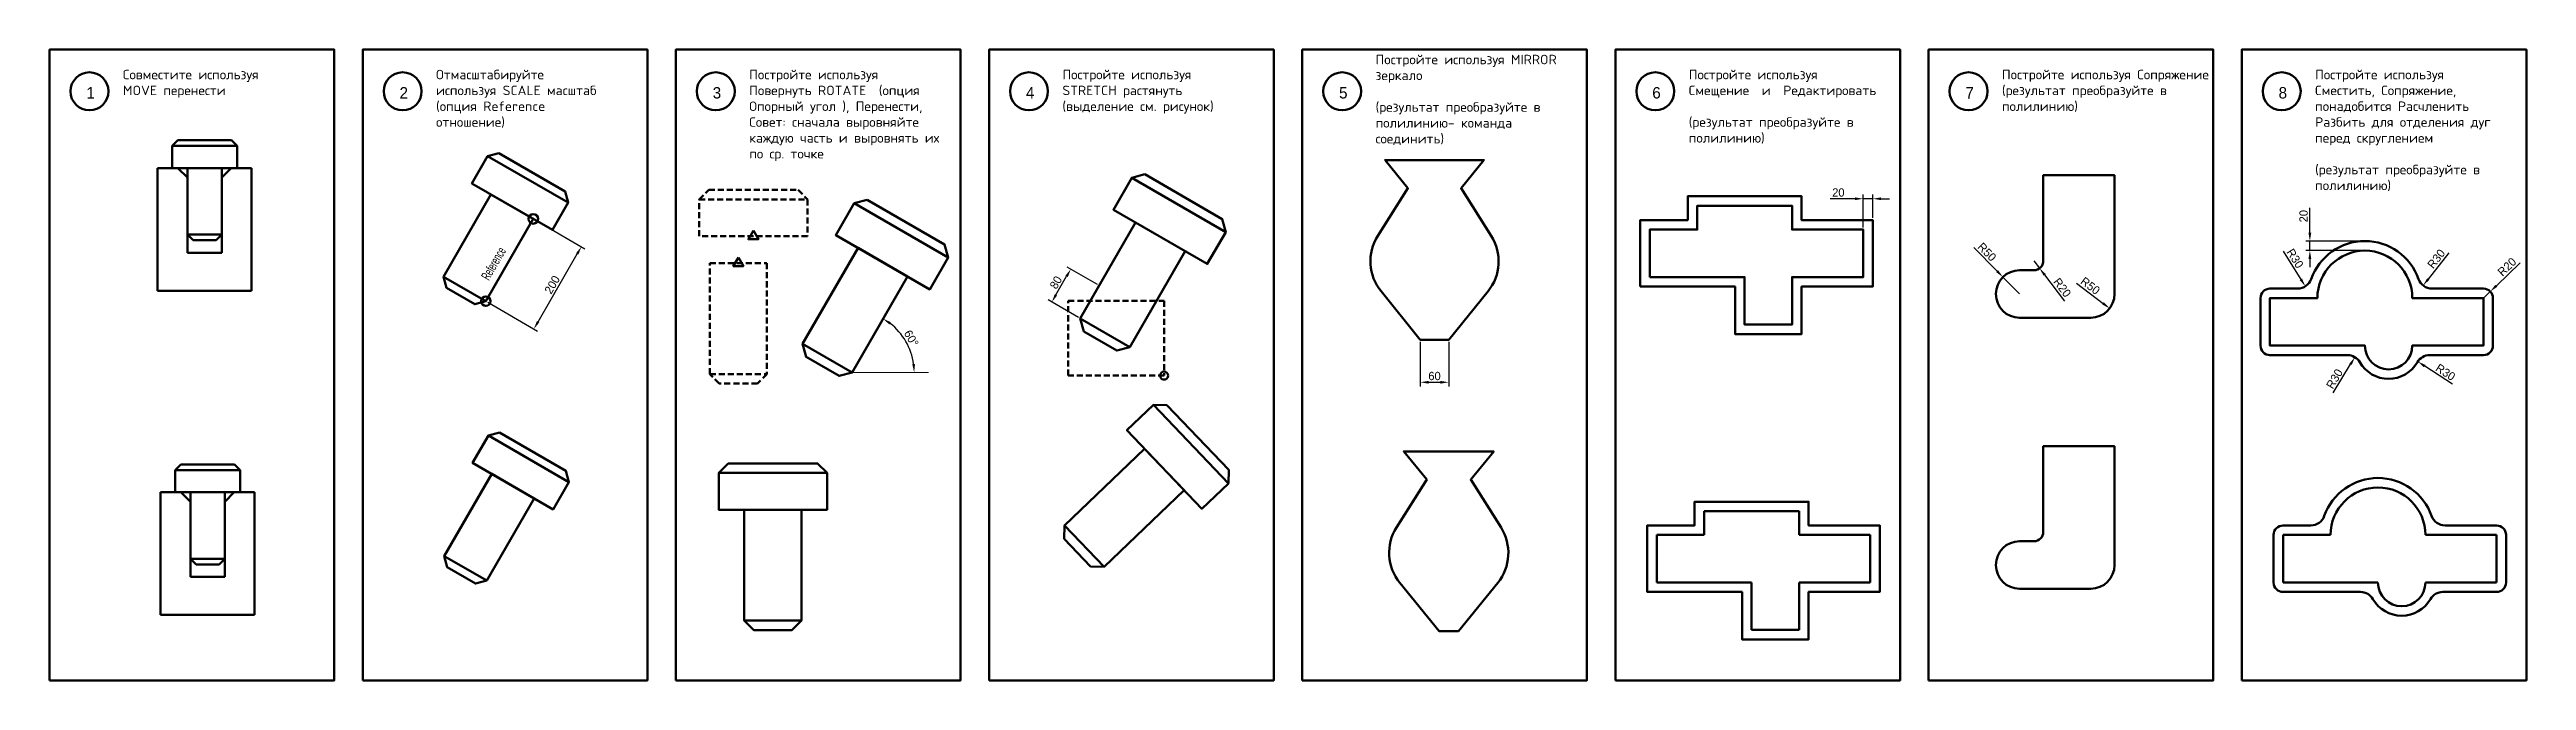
# Model space of a CAD drawing. Header units: metres. Extents: x 318 to 11478, y 274 to 1602.
# Drawn here: x 318 to 5538, y 274 to 1602 of the extents above; entities that cross this region are included whole.
import ezdxf
from ezdxf.enums import TextEntityAlignment as Align

# ---------------------------------------------------------------- set-up
doc = ezdxf.new("R2010")
doc.units = ezdxf.units.M
doc.header["$LTSCALE"] = 2
doc.linetypes.add('HIDDEN', pattern=[9.525, 6.35, -3.175])
doc.layers.get('0').update_dxf_attribs({"lineweight": 50})
doc.layers.add('DIM', color=1, linetype='Continuous', lineweight=18)
doc.layers.add('EXAMPLE', color=3, linetype='Continuous', lineweight=50)
doc.dimstyles.new('Example_Style', dxfattribs={"dimscale": 7, "dimtxt": 2.5, "dimasz": 2.5, "dimexe": 1.25, "dimexo": 0.625, "dimtad": 1, "dimtxsty": 'Standard', "dimcen": 2.5, "dimclrt": 2, "dimadec": 0, "dimazin": 0, "dimtfac": 1, "dimtmove": 0, "dimatfit": 3, "dimfxl": 1, "dimarcsym": 0})

msp = doc.modelspace()

# ---------------------------------------------------------------- texts
at = {"layer": 'EXAMPLE', "color": 1, "width": 0.6}
msp.add_text('Reference', height=20, rotation=60, dxfattribs=at).set_placement((1244.007, 1114.604))
at = {"layer": 'EXAMPLE', "color": 2, "char_height": 20, "attachment_point": 1}
for s, insert, width in [('{\\Fsimplex|c204;Постройте используя MIRROR зеркало \\P\\P(результат преобразуйте в полилинию- команда соединить)}', (3112.683, 1591.124), 445.46944), ('{\\fSimplex|b0|i0|c204|p2;Совместите используя \\Fsimplex|c204;MOVE перенести}', (472.683, 1559.484), 391.8922), ('{\\fSimplex|b0|i0|c204|p2;Отмасштабируйте используя \\Fsimplex|c204;SCALE масштаб (\\fSimplex|b0|i0|c204|p2;опция \\Fsimplex|c204;Reference отношение)}', (1132.683, 1559.484), 391.8922), ('{\\Fsimplex|c204;Постройте используя Повернуть ROTATE  (опция Опорный угол ), Перенести,\\PСовет: сначала выровняйте каждую часть\\Fsimplex|c0; \\Fsimplex|c204;и выровнять их по ср. точке }', (1792.683, 1559.484), 445.46944), ('{\\Fsimplex|c204;Постройте используя STRETCH растянуть\\P(выделение см. рисунок)}', (2452.683, 1559.484), 391.8922), ('{\\Fsimplex|c204;Постройте используя Смещение  и  Редактировать \\P\\P(результат преобразуйте в полилинию)}', (3772.683, 1559.484), 445.46944), ('{\\Fsimplex|c204;Постройте используя Сопряжение\\P(результат преобразуйте в полилинию)}', (4432.683, 1559.484), 445.46944), ('{\\Fsimplex|c204;Постройте используя Сместить, Сопряжение, понадобится Расчленить Разбить для отделения дуг перед скруглением \\P^J(результат преобразуйте в полилинию)}', (5092.683, 1559.484), 445.46944)]:
    msp.add_mtext(s, dxfattribs=dict(at, insert=insert, width=width))

# ---------------------------------------------------------------- blocks, each defined once
blk = doc.blocks.new('Circle_Num')
at = {"color": 1}
blk.add_circle((0, 0), 20, dxfattribs=at)
at = {"flags": 8}
blk.add_attdef('ZAD_NUM', text='', height=12, dxfattribs=at).set_placement((1.2, -7.6), align=Align.CENTER)
blk = doc.blocks.new('*D21')
at = {"layer": 'Defpoints', "color": 0, "transparency": 16777216}
for p in [(1337.7, 1245.5), (1438.9, 1187), (1237.7, 1072.3)]:
    blk.add_point(p, dxfattribs=at)
at = {"layer": 'DIM', "color": 0, "lineweight": -2, "transparency": 16777216}
for p, q in [((1341.5, 1243.3), (1446.5, 1182.7)), ((1347.7, 1029), (1430.2, 1171.9)), ((1241.5, 1070.1), (1346.5, 1009.4))]:
    blk.add_line(p, q, dxfattribs=at)
at = {"layer": 'DIM', "color": 0, "transparency": 16777216}
for points in [[(1427.7, 1173.3), (1432.7, 1170.4), (1438.9, 1187)], [(1345.2, 1030.4), (1350.2, 1027.5), (1338.9, 1013.8)]]:
    blk.add_solid(points, dxfattribs=at)
at = {"layer": 'DIM', "color": 2, "transparency": 16777216, "insert": (1377.6, 1107), "char_height": 17.5, "attachment_point": 5, "rotation": 60}
blk.add_mtext('200', dxfattribs=at)
blk = doc.blocks.new('*D19')
at = {"layer": 'Defpoints', "color": 0, "transparency": 16777216}
for p in [(2126.3, 1124.2), (2132.5, 966.9), (2009.7, 922.2), (2009.7, 922.2), (2170.5, 922.2)]:
    blk.add_point(p, dxfattribs=at)
at = {"layer": 'DIM', "color": 0, "lineweight": -2, "transparency": 16777216}
blk.add_arc((2009.7, 922.2), 130.7, 7.6767, 52.3233, dxfattribs=at)
at = {"layer": 'DIM', "color": 0, "transparency": 16777216}
for points in [[(2087.9, 1023.2), (2091.2, 1028), (2075, 1035.4)], [(2142.1, 939.8), (2136.3, 939.4), (2140.4, 922.2)]]:
    blk.add_solid(points, dxfattribs=at)
at = {"layer": 'DIM', "color": 2, "transparency": 16777216, "insert": (2134.2, 994.1), "char_height": 17.5, "attachment_point": 5, "rotation": 300}
blk.add_mtext('60°', dxfattribs=at)
blk = doc.blocks.new('*D20')
at = {"layer": 'Defpoints', "color": 0, "transparency": 16777216}
for p in [(2470.4, 1139.8), (2530.4, 1105.2), (2490.4, 1035.9)]:
    blk.add_point(p, dxfattribs=at)
at = {"layer": 'DIM', "color": 0, "lineweight": -2, "transparency": 16777216}
for p, q in [((2439.1, 1085.7), (2461.6, 1124.7)), ((2526.6, 1107.4), (2462.8, 1144.2)), ((2486.6, 1038.1), (2422.8, 1074.9))]:
    blk.add_line(p, q, dxfattribs=at)
at = {"layer": 'DIM', "color": 0, "transparency": 16777216}
for points in [[(2459.1, 1126.1), (2464.1, 1123.2), (2470.4, 1139.8)], [(2436.6, 1087.1), (2441.6, 1084.2), (2430.4, 1070.5)]]:
    blk.add_solid(points, dxfattribs=at)
at = {"layer": 'DIM', "color": 2, "transparency": 16777216, "insert": (2439, 1111.7), "char_height": 17.5, "attachment_point": 5, "rotation": 60}
blk.add_mtext('80', dxfattribs=at)
blk = doc.blocks.new('*D12')
at = {"layer": 'Defpoints', "color": 0, "transparency": 16777216}
for p in [(4140.5, 1288), (4140.5, 1223.1), (4160.5, 1243.1)]:
    blk.add_point(p, dxfattribs=at)
at = {"layer": 'DIM', "color": 0, "lineweight": -2, "transparency": 16777216}
for p, q in [((4123, 1288), (4070.5, 1288)), ((4140.5, 1227.5), (4140.5, 1296.7)), ((4160.5, 1288), (4140.5, 1288)), ((4160.5, 1247.5), (4160.5, 1296.7)), ((4178, 1288), (4195.5, 1288))]:
    blk.add_line(p, q, dxfattribs=at)
at = {"layer": 'DIM', "color": 0, "transparency": 16777216}
for points in [[(4123, 1290.9), (4123, 1285.1), (4140.5, 1288)], [(4178, 1290.9), (4178, 1285.1), (4160.5, 1288)]]:
    blk.add_solid(points, dxfattribs=at)
at = {"layer": 'DIM', "color": 2, "transparency": 16777216, "insert": (4088, 1301.1), "char_height": 17.5, "attachment_point": 5}
blk.add_mtext('20', dxfattribs=at)
blk = doc.blocks.new('*D14')
at = {"layer": 'Defpoints', "color": 0, "transparency": 16777216}
for p in [(3206.9, 991.2), (3266.9, 991.2), (3266.9, 901.6)]:
    blk.add_point(p, dxfattribs=at)
at = {"layer": 'DIM', "color": 0, "lineweight": -2, "transparency": 16777216}
for p, q in [((3206.9, 986.8), (3206.9, 892.8)), ((3266.9, 986.8), (3266.9, 892.8)), ((3224.4, 901.6), (3249.4, 901.6))]:
    blk.add_line(p, q, dxfattribs=at)
at = {"layer": 'DIM', "color": 0, "transparency": 16777216}
for points in [[(3224.4, 904.5), (3224.4, 898.7), (3206.9, 901.6)], [(3249.4, 904.5), (3249.4, 898.7), (3266.9, 901.6)]]:
    blk.add_solid(points, dxfattribs=at)
at = {"layer": 'DIM', "color": 2, "transparency": 16777216, "insert": (3236.9, 914.7), "char_height": 17.5, "attachment_point": 5}
blk.add_mtext('60', dxfattribs=at)
blk = doc.blocks.new('*D6')
at = {"layer": 'Defpoints', "color": 0, "transparency": 16777216}
for p in [(5320.4, 1105.3), (5339, 1128.8)]:
    blk.add_point(p, dxfattribs=at)
at = {"layer": 'DIM', "color": 0, "lineweight": -2, "transparency": 16777216}
blk.add_line((5374.7, 1173.9), (5331.3, 1119), dxfattribs=at)
at = {"layer": 'DIM', "color": 0, "transparency": 16777216}
blk.add_solid([(5329, 1120.8), (5333.5, 1117.2), (5320.4, 1105.3)], dxfattribs=at)
at = {"layer": 'DIM', "color": 2, "transparency": 16777216, "insert": (5348.1, 1161.5), "char_height": 17.5, "attachment_point": 5, "rotation": 51.6364}
blk.add_mtext('R30', dxfattribs=at)
blk = doc.blocks.new('*D7')
at = {"layer": 'Defpoints', "color": 0, "transparency": 16777216}
for p in [(5056.2, 1128.8), (5072.2, 1103.5)]:
    blk.add_point(p, dxfattribs=at)
at = {"layer": 'DIM', "color": 0, "lineweight": -2, "transparency": 16777216}
blk.add_line((5025.4, 1177.4), (5062.9, 1118.3), dxfattribs=at)
at = {"layer": 'DIM', "color": 0, "transparency": 16777216}
blk.add_solid([(5065.3, 1119.8), (5060.4, 1116.7), (5072.2, 1103.5)], dxfattribs=at)
at = {"layer": 'DIM', "color": 2, "transparency": 16777216, "insert": (5050.5, 1162.3), "char_height": 17.5, "attachment_point": 5, "rotation": 302.3705}
blk.add_mtext('R30', dxfattribs=at)
blk = doc.blocks.new('*D8')
at = {"layer": 'Defpoints', "color": 0, "transparency": 16777216}
for p in [(5309.1, 945.2), (5334.2, 928.8)]:
    blk.add_point(p, dxfattribs=at)
at = {"layer": 'DIM', "color": 0, "lineweight": -2, "transparency": 16777216}
blk.add_line((5382.3, 897.4), (5323.7, 935.7), dxfattribs=at)
at = {"layer": 'DIM', "color": 0, "transparency": 16777216}
blk.add_solid([(5325.3, 938.1), (5322.1, 933.2), (5309.1, 945.2)], dxfattribs=at)
at = {"layer": 'DIM', "color": 2, "transparency": 16777216, "insert": (5367.5, 922.7), "char_height": 17.5, "attachment_point": 5, "rotation": 326.851}
blk.add_mtext('R30', dxfattribs=at)
blk = doc.blocks.new('*D9')
at = {"layer": 'Defpoints', "color": 0, "transparency": 16777216}
for p in [(5176.6, 954.5), (5161, 928.8)]:
    blk.add_point(p, dxfattribs=at)
at = {"layer": 'DIM', "color": 0, "lineweight": -2, "transparency": 16777216}
blk.add_line((5131.1, 879.7), (5167.5, 939.5), dxfattribs=at)
at = {"layer": 'DIM', "color": 0, "transparency": 16777216}
blk.add_solid([(5165, 941), (5170, 938), (5176.6, 954.5)], dxfattribs=at)
at = {"layer": 'DIM', "color": 2, "transparency": 16777216, "insert": (5133.6, 908.9), "char_height": 17.5, "attachment_point": 5, "rotation": 58.7258}
blk.add_mtext('R30', dxfattribs=at)
blk = doc.blocks.new('*D10')
at = {"layer": 'Defpoints', "color": 0, "transparency": 16777216}
for p in [(5447.6, 1078.8), (5462, 1092.7)]:
    blk.add_point(p, dxfattribs=at)
at = {"layer": 'DIM', "color": 0, "lineweight": -2, "transparency": 16777216}
for p, q in [((5525.2, 1153.3), (5474.7, 1104.8)), ((5447.6, 1078.8), (5462, 1092.7))]:
    blk.add_line(p, q, dxfattribs=at)
at = {"layer": 'DIM', "color": 0, "transparency": 16777216}
blk.add_solid([(5472.6, 1106.9), (5476.7, 1102.7), (5462, 1092.7)], dxfattribs=at)
at = {"layer": 'DIM', "color": 2, "transparency": 16777216, "insert": (5497.1, 1144.6), "char_height": 17.5, "attachment_point": 5, "rotation": 43.8124}
blk.add_mtext('R20', dxfattribs=at)
blk = doc.blocks.new('*D11')
at = {"layer": 'Defpoints', "color": 0, "transparency": 16777216}
for p in [(5081.7, 1198.8), (5197.6, 1198.8), (5197.6, 1178.8)]:
    blk.add_point(p, dxfattribs=at)
at = {"layer": 'DIM', "color": 0, "lineweight": -2, "transparency": 16777216}
for p, q in [((5081.7, 1216.3), (5081.7, 1268.8)), ((5193.2, 1198.8), (5072.9, 1198.8)), ((5193.2, 1178.8), (5072.9, 1178.8)), ((5081.7, 1178.8), (5081.7, 1198.8)), ((5081.7, 1161.3), (5081.7, 1143.8))]:
    blk.add_line(p, q, dxfattribs=at)
at = {"layer": 'DIM', "color": 0, "transparency": 16777216}
for points in [[(5078.7, 1216.3), (5084.6, 1216.3), (5081.7, 1198.8)], [(5078.7, 1161.3), (5084.6, 1161.3), (5081.7, 1178.8)]]:
    blk.add_solid(points, dxfattribs=at)
at = {"layer": 'DIM', "color": 2, "transparency": 16777216, "insert": (5068.5, 1251.3), "char_height": 17.5, "attachment_point": 5, "rotation": 90}
blk.add_mtext('20', dxfattribs=at)
blk = doc.blocks.new('*D3')
at = {"layer": 'Defpoints', "color": 0, "transparency": 16777216}
for p in [(4619.9, 1087.5), (4659.7, 1057.2)]:
    blk.add_point(p, dxfattribs=at)
at = {"layer": 'DIM', "color": 0, "lineweight": -2, "transparency": 16777216}
blk.add_line((4590.1, 1110.2), (4645.8, 1067.8), dxfattribs=at)
at = {"layer": 'DIM', "color": 0, "transparency": 16777216}
blk.add_solid([(4647.6, 1070.1), (4644, 1065.5), (4659.7, 1057.2)], dxfattribs=at)
at = {"layer": 'DIM', "color": 2, "transparency": 16777216, "insert": (4618.9, 1104.7), "char_height": 17.5, "attachment_point": 5, "rotation": 322.7428}
blk.add_mtext('R50', dxfattribs=at)
blk = doc.blocks.new('*D4')
at = {"layer": 'Defpoints', "color": 0, "transparency": 16777216}
for p in [(4434.8, 1123.1), (4469.9, 1087.5)]:
    blk.add_point(p, dxfattribs=at)
at = {"layer": 'DIM', "color": 0, "lineweight": -2, "transparency": 16777216}
for p, q in [((4373.4, 1185.4), (4422.6, 1135.6)), ((4469.9, 1087.5), (4434.8, 1123.1))]:
    blk.add_line(p, q, dxfattribs=at)
at = {"layer": 'DIM', "color": 0, "transparency": 16777216}
blk.add_solid([(4424.6, 1137.6), (4420.5, 1133.5), (4434.8, 1123.1)], dxfattribs=at)
at = {"layer": 'DIM', "color": 2, "transparency": 16777216, "insert": (4401.2, 1175.9), "char_height": 17.5, "attachment_point": 5, "rotation": 314.5878}
blk.add_mtext('R50', dxfattribs=at)
blk = doc.blocks.new('*D5')
at = {"layer": 'Defpoints', "color": 0, "transparency": 16777216}
for p in [(4499.9, 1157.5), (4512.1, 1141.6)]:
    blk.add_point(p, dxfattribs=at)
at = {"layer": 'DIM', "color": 0, "lineweight": -2, "transparency": 16777216}
for p, q in [((4499.9, 1157.5), (4512.1, 1141.6)), ((4565.4, 1072.2), (4522.8, 1127.7))]:
    blk.add_line(p, q, dxfattribs=at)
at = {"layer": 'DIM', "color": 0, "transparency": 16777216}
blk.add_solid([(4525.1, 1129.5), (4520.4, 1126), (4512.1, 1141.6)], dxfattribs=at)
at = {"layer": 'DIM', "color": 2, "transparency": 16777216, "insert": (4559.8, 1101), "char_height": 17.5, "attachment_point": 5, "rotation": 307.4846}
blk.add_mtext('R20', dxfattribs=at)

# ---------------------------------------------------------------- dimensions: what is measured, and where the dimension line sits
at = {"layer": 'DIM'}
for base, p1, p2, picture, middle in [((4140.464, 1287.981), (4160.464, 1243.12), (4140.464, 1223.12), '*D12', (4087.964, 1301.106)), ((3266.939, 901.592), (3206.939, 991.211), (3266.939, 991.211), '*D14', (3236.939, 914.717))]:
    dim = msp.add_linear_dim(base=base, p1=p1, p2=p2, dimstyle='Example_Style', dxfattribs=at)
    dim.commit()
    dim.dimension.update_dxf_attribs({"geometry": picture, "text_midpoint": middle})
dim = msp.add_linear_dim(base=(5081.656, 1198.832), p1=(5197.599, 1178.832), p2=(5197.599, 1198.832), angle=90, dimstyle='Example_Style', dxfattribs=at)
dim.commit()
dim.dimension.update_dxf_attribs({"geometry": '*D11', "text_midpoint": (5068.531, 1251.332)})
for p1, p2, distance, picture, middle in [((1237.687, 1072.285), (1337.687, 1245.49), -116.926, '*D21', (1377.581, 1106.987)), ((2490.357, 1035.896), (2530.357, 1105.178), 69.262, '*D20', (2439.007, 1111.73))]:
    dim = msp.add_aligned_dim(p1=p1, p2=p2, distance=distance, dimstyle='Example_Style', dxfattribs=at)
    dim.commit()
    dim.dimension.update_dxf_attribs({"geometry": picture, "text_midpoint": middle})
at = {"layer": 'DIM', "color": 1}
for center, mpoint, picture, middle in [((4469.936, 1087.489), (4434.836, 1123.097), '*D4', (4401.186, 1175.932)), ((4499.936, 1157.489), (4512.107, 1141.618), '*D5', (4559.796, 1101.002))]:
    dim = msp.add_radius_dim(center=center, mpoint=mpoint, dimstyle='Example_Style', dxfattribs=at)
    dim.commit()
    dim.dimension.update_dxf_attribs({"geometry": picture, "text_midpoint": middle})
at = {"layer": 'DIM'}
for center, mpoint, picture, middle in [((5056.177, 1128.832), (5072.239, 1103.494), '*D7', (5039.446, 1155.226)), ((5339.02, 1128.832), (5320.401, 1105.309), '*D6', (5358.415, 1153.335)), ((5160.996, 928.832), (5176.57, 954.473), '*D9', (5144.773, 902.123)), ((5334.201, 928.832), (5309.084, 945.236), '*D8', (5360.365, 911.744))]:
    dim = msp.add_radius_dim(center=center, mpoint=mpoint, dimstyle='Example_Style', override={"dimtmove": 1}, dxfattribs=at)
    dim.commit()
    dim.dimension.update_dxf_attribs({"geometry": picture, "text_midpoint": middle, "dimtype": 164})
dim = msp.add_radius_dim(center=(5447.599, 1078.832), mpoint=(5462.031, 1092.678), dimstyle='Example_Style', dxfattribs=at)
dim.commit()
dim.dimension.update_dxf_attribs({"geometry": '*D10', "text_midpoint": (5497.143, 1144.552)})
dim = msp.add_angular_dim_2l(base=(2132.501, 966.859), line1=((2126.326, 1124.202), (2009.673, 922.153)), line2=((2009.673, 922.153), (2170.476, 922.153)), dimstyle='Example_Style', dxfattribs=at)
dim.commit()
dim.dimension.update_dxf_attribs({"geometry": '*D19', "text_midpoint": (2134.239, 994.071)})
at = {"layer": 'DIM', "color": 1}
dim = msp.add_radius_dim(center=(4619.936, 1087.489), mpoint=(4659.733, 1057.219), dimstyle='Example_Style', dxfattribs=at)
dim.commit()
dim.dimension.update_dxf_attribs({"geometry": '*D3', "text_midpoint": (4610.982, 1094.299), "dimtype": 164})

# ---------------------------------------------------------------- linework, layer by layer
for p, q in [((2644.822, 854.113), (2802.586, 688.821)), ((1243.123, 789.561), (1412.757, 691.623)), ((582.722, 716.553), (594.722, 728.553)), ((582.722, 716.553), (719.82, 716.553)), ((582.722, 670.002), (582.722, 716.553)), ((594.722, 728.553), (707.82, 728.553)), ((707.82, 728.553), (719.82, 716.553)), ((719.82, 716.553), (719.82, 670.002)), ((1728.367, 710.698), (1956.864, 710.698)), ((719.82, 670.002), (582.722, 670.002)), ((615.127, 670.002), (687.415, 670.002)), ((615.127, 530.018), (615.127, 670.002)), ((687.415, 670.002), (687.415, 530.018)), ((3805.173, 650.089), (4005.173, 650.089)), ((3805.173, 580.089), (3805.173, 630.089)), ((3805.173, 630.089), (4005.173, 630.089)), ((4005.173, 630.089), (4005.173, 580.089)), ((2457.217, 600.39), (2540.401, 513.237)), ((3705.173, 480.089), (3705.173, 580.089)), ((3705.173, 580.089), (3805.173, 580.089)), ((4005.173, 580.089), (4155.173, 580.089)), ((4155.173, 580.089), (4155.173, 480.089)), ((5025.173, 580.089), (5025.173, 480.089)), ((5125.173, 580.089), (5025.173, 580.089)), ((5475.173, 580.089), (5325.173, 580.089)), ((5475.173, 480.089), (5475.173, 580.089)), ((615.127, 530.018), (687.415, 530.018)), ((627.127, 518.018), (615.127, 530.018)), ((687.415, 530.018), (675.415, 518.018)), ((1149.964, 535.609), (1239.407, 483.968)), ((4469.936, 566.831), (4499.936, 566.831)), ((675.415, 518.018), (627.127, 518.018)), ((3805.173, 480.089), (3705.173, 480.089)), ((3905.173, 480.089), (3805.173, 480.089)), ((3905.173, 380.089), (3905.173, 480.089)), ((4155.173, 480.089), (4005.173, 480.089)), ((4005.173, 480.089), (4005.173, 380.089)), ((4419.936, 516.831), (4419.936, 516.831)), ((5025.173, 480.089), (5125.173, 480.089)), ((5125.173, 480.089), (5225.173, 480.089)), ((5325.173, 480.089), (5475.173, 480.089)), ((3885.173, 460.089), (3805.173, 460.089)), ((1782.375, 399.806), (1902.855, 399.806)), ((4005.173, 380.089), (3905.173, 380.089))]:
    msp.add_line(p, q)
for points in [[(2673.099, 853.454), (2803.245, 717.098), (2802.586, 688.821), (2746.462, 635.253), (2588.698, 800.544), (2644.822, 854.113)], [(1266.543, 795.837), (1406.482, 715.043), (1412.757, 691.623), (1379.503, 634.024), (1209.869, 731.963), (1243.123, 789.561)], [(2625.988, 761.476), (2709.172, 674.322), (2540.401, 513.237), (2512.125, 513.896), (2456.558, 572.114), (2457.217, 600.39)], [(1249.964, 708.814), (1339.407, 657.173), (1239.407, 483.968), (1215.987, 477.693), (1156.239, 512.188), (1149.964, 535.609)], [(1748.367, 730.698), (1936.864, 730.698), (1956.864, 710.698), (1956.864, 633.113), (1728.367, 633.113), (1728.367, 710.698)], [(1782.375, 633.113), (1902.855, 633.113), (1902.855, 399.806), (1882.855, 379.806), (1802.375, 379.806), (1782.375, 399.806)]]:
    msp.add_lwpolyline(points, close=True)
for points in [[(3287.409, 377.644), (3370.162, 479.509, 0.322074), (3377.054, 596.027), (3313.394, 696.649), (3361.653, 755.999), (3172.226, 755.999), (3220.484, 696.649), (3156.824, 596.027, 0.322074), (3163.716, 479.509), (3246.469, 377.644), (3287.409, 377.644)], [(4519.936, 586.831), (4519.936, 766.831), (4669.936, 766.831), (4669.936, 516.831, -0.41421356), (4619.936, 466.831), (4469.936, 466.831, -0.41421356), (4419.936, 516.831, -0.41421356), (4469.936, 566.831)]]:
    msp.add_lwpolyline(points, format="xyb")
msp.add_lwpolyline([(5083.751, 600.089), (5025.173, 600.089, 0.41421356), (5005.173, 580.089), (5005.173, 480.089, 0.41421356), (5025.173, 460.089), (5125.173, 460.089), (5188.57, 460.089, -0.26794919), (5214.551, 445.089, 0.57735027), (5335.794, 445.089, -0.26794919), (5361.775, 460.089), (5475.173, 460.089, 0.41421356), (5495.173, 480.089), (5495.173, 580.089, 0.41421356), (5475.173, 600.089), (5366.594, 600.089, -0.31783725), (5338.31, 620.089, 0.70710678), (5112.036, 620.089, -0.31783725)], format="xyb", close=True)
msp.add_lwpolyline([(3805.173, 460.089), (3685.173, 460.089), (3685.173, 600.089), (3785.173, 600.089), (3785.173, 650.089), (4025.173, 650.089), (4025.173, 600.089), (4175.173, 600.089), (4175.173, 460.089), (4025.173, 460.089), (4025.173, 360.089), (3885.173, 360.089), (3885.173, 460.089)])
for centre, radius, start, end in [((5225.173, 580.089), 100, 0, 180), ((4499.936, 586.831), 20, 270, 0), ((5275.173, 480.089), 50, 180, 0)]:
    msp.add_arc(centre, radius, start, end)
at = {"layer": 'DIM'}
msp.add_line((2009.673, 922.153), (2170.476, 922.153), dxfattribs=at)
at = {"layer": 'EXAMPLE'}
for p, q in [((576.338, 1399.153), (588.338, 1411.153)), ((588.338, 1411.153), (701.436, 1411.153)), ((701.436, 1411.153), (713.436, 1399.153)), ((576.338, 1399.153), (713.436, 1399.153)), ((576.338, 1352.602), (576.338, 1399.153)), ((713.436, 1399.153), (713.436, 1352.602)), ((1241.403, 1377.878), (1411.037, 1279.94)), ((713.436, 1352.602), (576.338, 1352.602)), ((608.743, 1212.618), (608.743, 1352.602)), ((608.743, 1352.602), (681.031, 1352.602)), ((681.031, 1352.602), (681.031, 1212.618)), ((2599.03, 1332.14), (2796.914, 1217.892)), ((2014.008, 1278.637), (2211.892, 1164.389)), ((608.743, 1212.618), (681.031, 1212.618)), ((620.743, 1200.618), (608.743, 1212.618)), ((669.031, 1200.618), (620.743, 1200.618)), ((681.031, 1212.618), (669.031, 1200.618)), ((1148.243, 1123.925), (1237.687, 1072.285)), ((4419.936, 1087.489), (4419.936, 1087.489)), ((2490.357, 1035.896), (2594.695, 975.656)), ((1905.334, 982.393), (2009.673, 922.153))]:
    msp.add_line(p, q, dxfattribs=at)
at = {"layer": 'EXAMPLE', "color": 2}
for p, q in [((588.743, 1352.602), (545.796, 1352.602)), ((545.796, 1352.602), (545.796, 1147.122)), ((608.743, 1332.602), (588.743, 1352.602)), ((608.743, 1174.469), (608.743, 1332.602)), ((701.031, 1352.602), (681.031, 1332.602)), ((681.031, 1332.602), (681.031, 1174.469)), ((743.978, 1352.602), (701.031, 1352.602)), ((743.978, 1147.122), (743.978, 1352.602)), ((545.796, 1094.221), (545.796, 1174.469)), ((608.743, 1174.469), (681.031, 1174.469)), ((743.978, 1174.469), (743.978, 1094.221)), ((743.978, 1094.221), (545.796, 1094.221)), ((552.18, 670.002), (552.18, 464.522)), ((595.127, 670.002), (552.18, 670.002)), ((615.127, 650.002), (595.127, 670.002)), ((615.127, 491.869), (615.127, 650.002)), ((707.415, 670.002), (687.415, 650.002)), ((687.415, 650.002), (687.415, 491.869)), ((750.362, 670.002), (707.415, 670.002)), ((750.362, 464.522), (750.362, 670.002)), ((552.18, 411.621), (552.18, 491.869)), ((615.127, 491.869), (687.415, 491.869)), ((750.362, 491.869), (750.362, 411.621)), ((750.362, 411.621), (552.18, 411.621))]:
    msp.add_line(p, q, dxfattribs=at)
at = {"layer": 'EXAMPLE', "color": 1, "linetype": 'HIDDEN'}
for p, q in [((1687.281, 1286.488), (1915.778, 1286.488)), ((1709.555, 918.952), (1830.035, 918.952))]:
    msp.add_line(p, q, dxfattribs=at)
at = {"layer": 'EXAMPLE'}
for points in [[(318.152, 273.872), (918.152, 273.872), (918.152, 1602.07), (318.152, 1602.07)], [(978.152, 273.872), (1578.152, 273.872), (1578.152, 1602.07), (978.152, 1602.07)], [(1638.152, 273.872), (2238.152, 273.872), (2238.152, 1602.07), (1638.152, 1602.07)], [(2298.152, 273.872), (2898.152, 273.872), (2898.152, 1602.07), (2298.152, 1602.07)], [(2958.152, 273.872), (3558.152, 273.872), (3558.152, 1602.07), (2958.152, 1602.07)], [(3618.152, 273.872), (4218.152, 273.872), (4218.152, 1602.07), (3618.152, 1602.07)], [(4278.152, 273.872), (4878.152, 273.872), (4878.152, 1602.07), (4278.152, 1602.07)], [(4938.152, 273.872), (5538.152, 273.872), (5538.152, 1602.07), (4938.152, 1602.07)], [(1264.823, 1384.154), (1404.761, 1303.36), (1411.037, 1279.94), (1377.782, 1222.341), (1208.148, 1320.28), (1241.403, 1377.878)], [(2626.351, 1339.461), (2789.593, 1245.213), (2796.914, 1217.892), (2758.121, 1150.701), (2560.237, 1264.949), (2599.03, 1332.14)], [(1248.243, 1297.131), (1337.687, 1245.49), (1237.687, 1072.285), (1214.267, 1066.01), (1154.519, 1100.505), (1148.243, 1123.925)], [(2041.328, 1285.958), (2204.571, 1191.71), (2211.892, 1164.389), (2173.099, 1097.198), (1975.215, 1211.447), (2014.008, 1278.637)], [(3670.464, 1103.12), (3790.464, 1103.12), (3870.464, 1103.12), (3870.464, 1003.12), (4010.464, 1003.12), (4010.464, 1103.12), (4160.464, 1103.12), (4160.464, 1243.12), (4010.464, 1243.12), (4010.464, 1293.12), (3770.464, 1293.12), (3770.464, 1243.12), (3670.464, 1243.12)], [(3690.464, 1123.12), (3790.464, 1123.12), (3890.464, 1123.12), (3890.464, 1023.12), (3990.464, 1023.12), (3990.464, 1123.12), (4140.464, 1123.12), (4140.464, 1223.12), (3990.464, 1223.12), (3990.464, 1273.12), (3790.464, 1273.12), (3790.464, 1223.12), (3690.464, 1223.12)], [(2607.01, 1237.945), (2711.349, 1177.705), (2594.695, 975.656), (2567.375, 968.335), (2497.677, 1008.575), (2490.357, 1035.896)], [(2021.988, 1184.442), (2126.326, 1124.202), (2009.673, 922.153), (1982.353, 914.832), (1912.655, 955.072), (1905.334, 982.393)]]:
    msp.add_lwpolyline(points, close=True, dxfattribs=at)
for points in [[(3206.939, 991.211), (3124.186, 1093.077, -0.322074), (3117.294, 1209.595), (3180.954, 1310.217), (3132.696, 1369.567), (3341.182, 1369.567), (3292.924, 1310.217), (3356.584, 1209.595, -0.322074), (3349.692, 1093.077), (3266.939, 991.211)], [(4469.936, 1037.489, -0.41421356), (4419.936, 1087.489, -0.41421356), (4469.936, 1137.489), (4499.936, 1137.489, 0.41421356), (4519.936, 1157.489), (4519.936, 1337.489), (4669.936, 1337.489), (4669.936, 1087.489, -0.41421356), (4619.936, 1037.489)], [(5097.599, 978.832), (5197.599, 978.832, 1), (5297.599, 978.832), (5447.599, 978.832), (5447.599, 1078.832), (5297.599, 1078.832, 1), (5097.599, 1078.832), (4997.599, 1078.832), (4997.599, 978.832)]]:
    msp.add_lwpolyline(points, format="xyb", close=True, dxfattribs=at)
at = {"layer": 'EXAMPLE', "color": 1, "linetype": 'HIDDEN'}
for points in [[(1707.281, 1306.488), (1895.778, 1306.488), (1915.778, 1286.488), (1915.778, 1208.902), (1687.281, 1208.902), (1687.281, 1286.488)], [(1709.555, 1152.259), (1830.035, 1152.259), (1830.035, 918.952), (1810.035, 898.952), (1729.555, 898.952), (1709.555, 918.952)], [(2666.972, 915.564), (2465.149, 915.564), (2465.149, 1073.029), (2666.972, 1073.029)]]:
    msp.add_lwpolyline(points, close=True, dxfattribs=at)
at = {"layer": 'EXAMPLE', "color": 2}
for points in [[(1801.529, 1221.134), (1790.937, 1202.787), (1812.122, 1202.787)], [(1769.795, 1164.491), (1759.202, 1146.143), (1780.388, 1146.143)]]:
    msp.add_lwpolyline(points, close=True, dxfattribs=at)
at = {"layer": 'EXAMPLE'}
msp.add_lwpolyline([(5160.996, 958.832, -0.26794919), (5186.977, 943.832, 0.57735027), (5308.22, 943.832, -0.26794919), (5334.201, 958.832), (5447.599, 958.832, 0.41421356), (5467.599, 978.832), (5467.599, 1078.832, 0.41421356), (5447.599, 1098.832), (5339.02, 1098.832, -0.31783725), (5310.736, 1118.832, 0.70710678), (5084.462, 1118.832, -0.31783725), (5056.177, 1098.832), (4997.599, 1098.832, 0.41421356), (4977.599, 1078.832), (4977.599, 978.832, 0.41421356), (4997.599, 958.832), (5097.599, 958.832), (5160.996, 958.832)], format="xyb", dxfattribs=at)
at = {"layer": 'EXAMPLE', "color": 1}
msp.add_lwpolyline([(2647.29, 933.948, 0, 0, 0), (2587.29, 933.948, 12, 0, 0), (2527.29, 933.948, 0, 0, 0)], format="xyseb", dxfattribs=at)
for centre, radius in [((1337.687, 1245.49), 10), ((1237.687, 1072.285), 10), ((2666.972, 915.564), 8.463)]:
    msp.add_circle(centre, radius, dxfattribs=at)

# ---------------------------------------------------------------- block references
at = {"layer": 'EXAMPLE'}
ref = msp.add_blockref('Circle_Num', (402.312, 1514.254), dxfattribs=dict(at, xscale=2, yscale=2, zscale=2))
ref.add_attrib('ZAD_NUM', '1', dxfattribs={"layer": '0', "height": 24}).set_placement((404.689, 1499.068), align=Align.CENTER)
ref = msp.add_blockref('Circle_Num', (1062.312, 1514.254), dxfattribs=dict(at, xscale=2, yscale=2, zscale=2))
ref.add_attrib('ZAD_NUM', '2', dxfattribs={"layer": '0', "height": 24}).set_placement((1064.689, 1499.068), align=Align.CENTER)
ref = msp.add_blockref('Circle_Num', (1722.312, 1514.254), dxfattribs=dict(at, xscale=2, yscale=2, zscale=2))
ref.add_attrib('ZAD_NUM', '3', dxfattribs={"layer": '0', "height": 24}).set_placement((1724.689, 1499.068), align=Align.CENTER)
ref = msp.add_blockref('Circle_Num', (2382.312, 1514.254), dxfattribs=dict(at, xscale=2, yscale=2, zscale=2))
ref.add_attrib('ZAD_NUM', '4', dxfattribs={"layer": '0', "height": 24}).set_placement((2384.689, 1499.068), align=Align.CENTER)
ref = msp.add_blockref('Circle_Num', (3042.312, 1514.254), dxfattribs=dict(at, xscale=2, yscale=2, zscale=2))
ref.add_attrib('ZAD_NUM', '5', dxfattribs={"layer": '0', "height": 24}).set_placement((3044.689, 1499.068), align=Align.CENTER)
ref = msp.add_blockref('Circle_Num', (3702.312, 1514.254), dxfattribs=dict(at, xscale=2, yscale=2, zscale=2))
ref.add_attrib('ZAD_NUM', '6', dxfattribs={"layer": '0', "height": 24}).set_placement((3704.689, 1499.068), align=Align.CENTER)
ref = msp.add_blockref('Circle_Num', (4362.312, 1514.254), dxfattribs=dict(at, xscale=2, yscale=2, zscale=2))
ref.add_attrib('ZAD_NUM', '7', dxfattribs={"layer": '0', "height": 24}).set_placement((4364.689, 1499.068), align=Align.CENTER)
ref = msp.add_blockref('Circle_Num', (5022.312, 1514.254), dxfattribs=dict(at, xscale=2, yscale=2, zscale=2))
ref.add_attrib('ZAD_NUM', '8', dxfattribs={"layer": '0', "height": 24}).set_placement((5024.689, 1499.068), align=Align.CENTER)

msp.set_redraw_order([(e.dxf.handle, doc.entitydb.next_handle()) for e in msp.query("TEXT MTEXT ATTDEF DIMENSION ARC_DIMENSION")])  # texts and dimensions are drawn at this point

doc.saveas('drawing.dxf')
